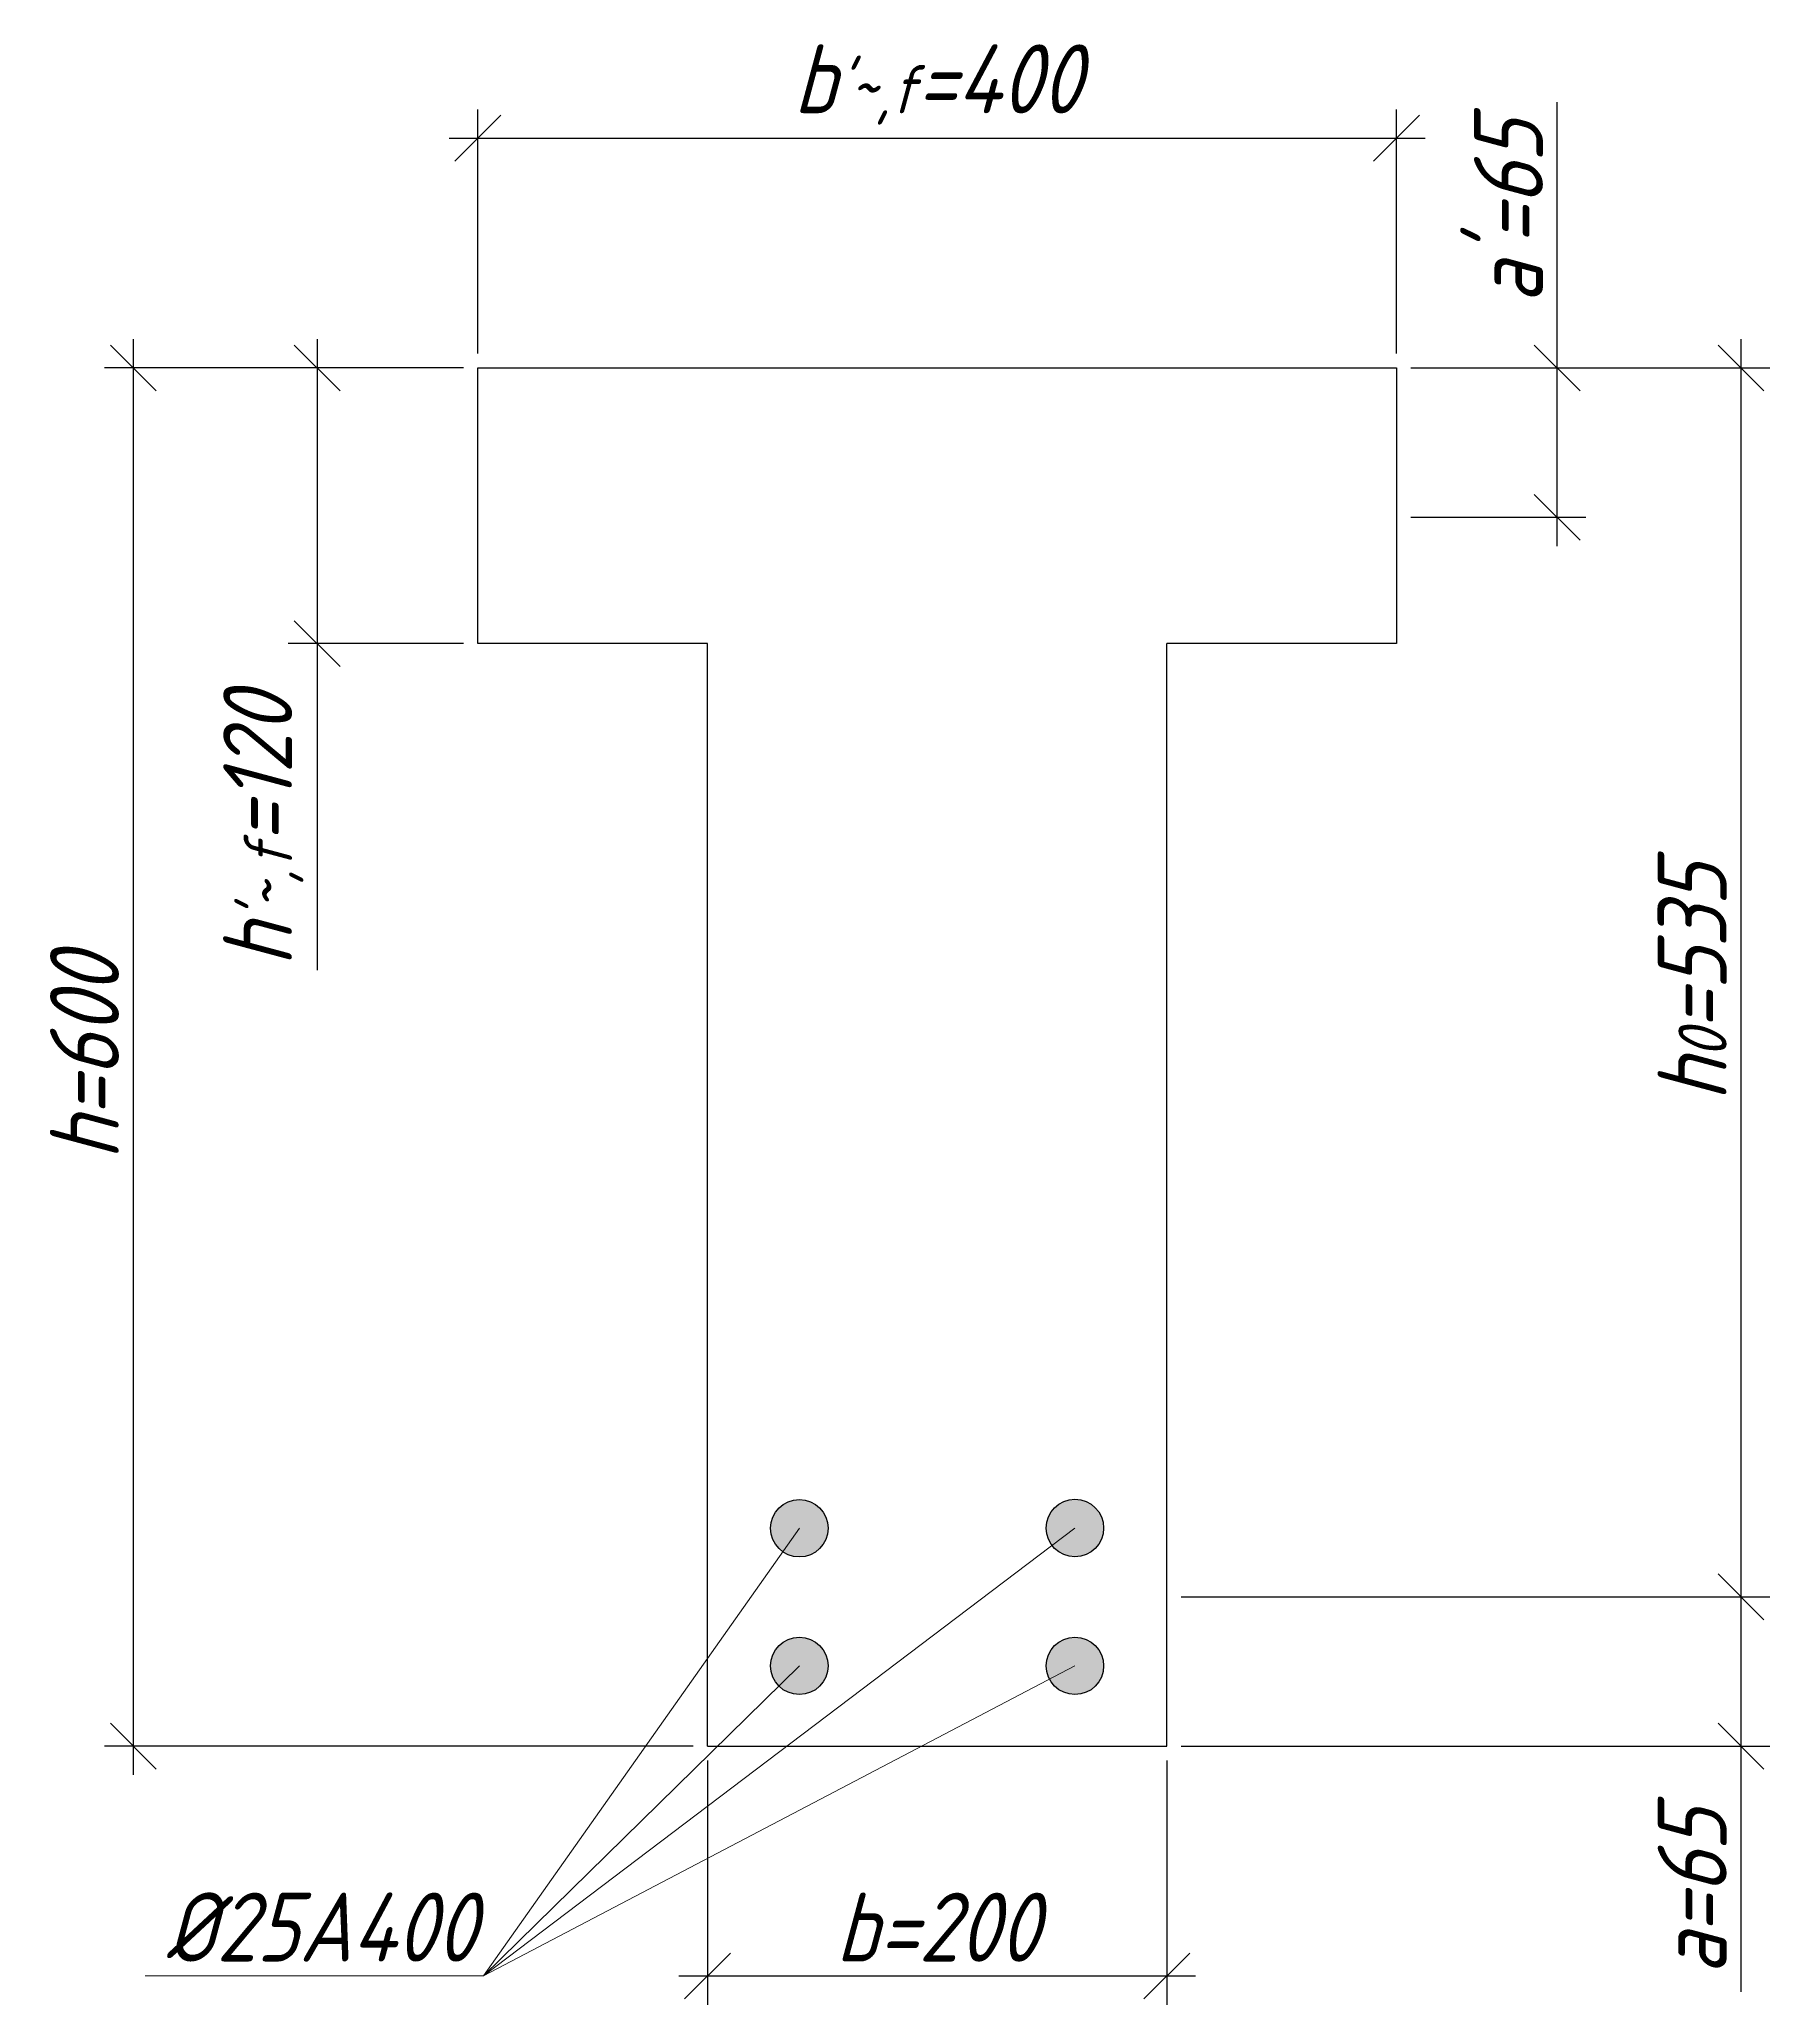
# Model space of a CAD drawing. Header units: millimetres. Extents: x -180 to 58926, y -10791 to 13515.
# Drawn here: x 6939 to 7693, y -854 to 2 of the extents above; entities that cross this region are included whole.
import ezdxf

# ---------------------------------------------------------------- set-up
doc = ezdxf.new("R2010")
doc.units = ezdxf.units.MM
for name, color, linetype, lineweight in [('basic', 95, 'Continuous', 30), ('size', 45, 'Continuous', 20), ('text', 13, 'Continuous', 20), ('thin', 153, 'Continuous', 18)]:
    doc.layers.add(name, color=color, linetype=linetype, lineweight=lineweight)
doc.styles.add('Structures', font='isocpeur.ttf', dxfattribs={"width": 0.85, "oblique": 15})
doc.dimstyles.new('Structures', dxfattribs={"dimtxt": 3, "dimasz": 2, "dimexe": 1.25, "dimexo": 0.625, "dimtad": 1, "dimtxsty": 'Structures', "dimblk": 'OBLIQUE', "dimcen": 2.5, "dimdle": 1.25, "dimadec": 0, "dimazin": 0, "dimtfac": 1, "dimtmove": 0, "dimatfit": 3, "dimfxl": 1, "dimarcsym": 0})

msp = doc.modelspace()

# ---------------------------------------------------------------- texts
at = {"layer": 'text', "insert": (7061.753, -820.297), "char_height": 30, "width": 137.52879, "attachment_point": 5, "style": 'Structures'}
msp.add_mtext('%%C25A400', dxfattribs=at)

# ---------------------------------------------------------------- blocks, each defined once
blk = doc.blocks.new('_Oblique')
at = {"color": 0, "linetype": 'ByBlock', "lineweight": -2}
blk.add_line((-0.5, -0.5), (0.5, 0.5), dxfattribs=at)
blk = doc.blocks.new('*D98')
at = {"layer": 'Defpoints', "color": 0, "transparency": 16777216}
for p in [(7230.15, -741.56), (7430.15, -741.56), (7430.15, -841.56)]:
    blk.add_point(p, dxfattribs=at)
at = {"layer": 'size', "color": 0, "lineweight": -2, "transparency": 16777216}
for p, q in [((7230.15, -747.81), (7230.15, -854.06)), ((7430.15, -747.81), (7430.15, -854.06)), ((7217.65, -841.56), (7442.65, -841.56))]:
    blk.add_line(p, q, dxfattribs=at)
at = {"layer": 'size', "color": 0, "lineweight": -2, "transparency": 16777216, "xscale": 20, "yscale": 20, "zscale": 20, "rotation": 180}
blk.add_blockref('_Oblique', (7230.15, -841.56), dxfattribs=at)
at = {"layer": 'size', "color": 0, "lineweight": -2, "transparency": 16777216, "xscale": 20, "yscale": 20, "zscale": 20}
blk.add_blockref('_Oblique', (7430.15, -841.56), dxfattribs=at)
at = {"layer": 'size', "color": 0, "transparency": 16777216, "insert": (7330.15, -820.31), "char_height": 30, "attachment_point": 5, "style": 'Structures'}
blk.add_mtext('b=200', dxfattribs=at)
blk = doc.blocks.new('*D99')
at = {"layer": 'Defpoints', "color": 0, "transparency": 16777216}
for p in [(7530.15, -41.56), (7130.15, -141.56), (7530.15, -141.56)]:
    blk.add_point(p, dxfattribs=at)
at = {"layer": 'size', "color": 0, "lineweight": -2, "transparency": 16777216}
for p, q in [((7130.15, -135.31), (7130.15, -29.06)), ((7530.15, -135.31), (7530.15, -29.06)), ((7117.65, -41.56), (7542.65, -41.56))]:
    blk.add_line(p, q, dxfattribs=at)
at = {"layer": 'size', "color": 0, "lineweight": -2, "transparency": 16777216, "xscale": 20, "yscale": 20, "zscale": 20, "rotation": 180}
blk.add_blockref('_Oblique', (7130.15, -41.56), dxfattribs=at)
at = {"layer": 'size', "color": 0, "lineweight": -2, "transparency": 16777216, "xscale": 20, "yscale": 20, "zscale": 20}
blk.add_blockref('_Oblique', (7530.15, -41.56), dxfattribs=at)
at = {"layer": 'size', "color": 0, "transparency": 16777216, "insert": (7330.15, -18.16), "char_height": 30, "attachment_point": 5, "style": 'Structures'}
blk.add_mtext("b{\\H0.7x;\\S'~,f;}=400", dxfattribs=at)
blk = doc.blocks.new('*D100')
at = {"layer": 'Defpoints', "color": 0, "transparency": 16777216}
for p in [(7530.15, -141.56), (7600.15, -141.56), (7530.15, -206.56)]:
    blk.add_point(p, dxfattribs=at)
at = {"layer": 'size', "color": 0, "lineweight": -2, "transparency": 16777216}
for p, q in [((7600.15, -141.56), (7600.15, -25.8)), ((7536.4, -141.56), (7612.65, -141.56)), ((7600.15, -219.06), (7600.15, -141.56)), ((7536.4, -206.56), (7612.65, -206.56))]:
    blk.add_line(p, q, dxfattribs=at)
at = {"layer": 'size', "color": 0, "lineweight": -2, "transparency": 16777216, "xscale": 20, "yscale": 20, "zscale": 20}
for p, rotation in [((7600.15, -141.56), 90), ((7600.15, -206.56), 270)]:
    blk.add_blockref('_Oblique', p, dxfattribs=dict(at, rotation=rotation))
at = {"layer": 'size', "color": 0, "transparency": 16777216, "insert": (7578.9, -73.68), "char_height": 30, "attachment_point": 5, "rotation": 90, "style": 'Structures'}
blk.add_mtext("a'=65", dxfattribs=at)
blk = doc.blocks.new('*D101')
at = {"layer": 'Defpoints', "color": 0, "transparency": 16777216}
for p in [(7530.15, -141.56), (7430.15, -676.56), (7680.15, -676.56)]:
    blk.add_point(p, dxfattribs=at)
at = {"layer": 'size', "color": 0, "lineweight": -2, "transparency": 16777216}
for p, q in [((7680.15, -129.06), (7680.15, -689.06)), ((7536.4, -141.56), (7692.65, -141.56)), ((7436.4, -676.56), (7692.65, -676.56))]:
    blk.add_line(p, q, dxfattribs=at)
at = {"layer": 'size', "color": 0, "lineweight": -2, "transparency": 16777216, "xscale": 20, "yscale": 20, "zscale": 20}
for p, rotation in [((7680.15, -141.56), 90), ((7680.15, -676.56), 270)]:
    blk.add_blockref('_Oblique', p, dxfattribs=dict(at, rotation=rotation))
at = {"layer": 'size', "color": 0, "transparency": 16777216, "insert": (7658.9, -409.06), "char_height": 30, "attachment_point": 5, "rotation": 90, "style": 'Structures'}
blk.add_mtext('h{\\H0.7x;\\S^ 0;}=535', dxfattribs=at)
blk = doc.blocks.new('*D102')
at = {"layer": 'Defpoints', "color": 0, "transparency": 16777216}
for p in [(7430.15, -676.56), (7430.15, -741.56), (7680.15, -741.56)]:
    blk.add_point(p, dxfattribs=at)
at = {"layer": 'size', "color": 0, "lineweight": -2, "transparency": 16777216}
for p, q in [((7680.15, -664.06), (7680.15, -741.56)), ((7436.4, -676.56), (7692.65, -676.56)), ((7436.4, -741.56), (7692.65, -741.56)), ((7680.15, -741.56), (7680.15, -848.4))]:
    blk.add_line(p, q, dxfattribs=at)
at = {"layer": 'size', "color": 0, "lineweight": -2, "transparency": 16777216, "xscale": 20, "yscale": 20, "zscale": 20}
for p, rotation in [((7680.15, -676.56), 90), ((7680.15, -741.56), 270)]:
    blk.add_blockref('_Oblique', p, dxfattribs=dict(at, rotation=rotation))
at = {"layer": 'size', "color": 0, "transparency": 16777216, "insert": (7658.9, -804.98), "char_height": 30, "attachment_point": 5, "rotation": 90, "style": 'Structures'}
blk.add_mtext('a=65', dxfattribs=at)
blk = doc.blocks.new('*D103')
at = {"layer": 'Defpoints', "color": 0, "transparency": 16777216}
for p in [(7130.15, -141.56), (7060.15, -261.56), (7130.15, -261.56)]:
    blk.add_point(p, dxfattribs=at)
at = {"layer": 'size', "color": 0, "lineweight": -2, "transparency": 16777216}
for p, q in [((7060.15, -129.06), (7060.15, -261.56)), ((7123.9, -141.56), (7047.65, -141.56)), ((7123.9, -261.56), (7047.65, -261.56)), ((7060.15, -261.56), (7060.15, -403.74))]:
    blk.add_line(p, q, dxfattribs=at)
at = {"layer": 'size', "color": 0, "lineweight": -2, "transparency": 16777216, "xscale": 20, "yscale": 20, "zscale": 20}
for p, rotation in [((7060.15, -141.56), 90), ((7060.15, -261.56), 270)]:
    blk.add_blockref('_Oblique', p, dxfattribs=dict(at, rotation=rotation))
at = {"layer": 'size', "color": 0, "transparency": 16777216, "insert": (7036.75, -342.65), "char_height": 30, "attachment_point": 5, "rotation": 90, "style": 'Structures'}
blk.add_mtext("h{\\H0.7x;\\S'~,f;}=120", dxfattribs=at)
blk = doc.blocks.new('*D104')
at = {"layer": 'Defpoints', "color": 0, "transparency": 16777216}
for p in [(7130.15, -141.56), (6980.15, -741.56), (7230.15, -741.56)]:
    blk.add_point(p, dxfattribs=at)
at = {"layer": 'size', "color": 0, "lineweight": -2, "transparency": 16777216}
for p, q in [((6980.15, -129.06), (6980.15, -754.06)), ((7123.9, -141.56), (6967.65, -141.56)), ((7223.9, -741.56), (6967.65, -741.56))]:
    blk.add_line(p, q, dxfattribs=at)
at = {"layer": 'size', "color": 0, "lineweight": -2, "transparency": 16777216, "xscale": 20, "yscale": 20, "zscale": 20}
for p, rotation in [((6980.15, -141.56), 90), ((6980.15, -741.56), 270)]:
    blk.add_blockref('_Oblique', p, dxfattribs=dict(at, rotation=rotation))
at = {"layer": 'size', "color": 0, "transparency": 16777216, "insert": (6958.9, -441.56), "char_height": 30, "attachment_point": 5, "rotation": 90, "style": 'Structures'}
blk.add_mtext('h=600', dxfattribs=at)

# ---------------------------------------------------------------- dimensions: what is measured, and where the dimension line sits
at = {"layer": 'size'}
for base, p1, p2, text, picture, middle in [((7530.155, -41.56), (7130.155, -141.56), (7530.155, -141.56), "b{\\H0.7x;\\S'~,f;}=<>", '*D99', (7330.155, -18.16)), ((7430.155, -841.56), (7230.155, -741.56), (7430.155, -741.56), 'b=<>', '*D98', (7330.155, -820.31))]:
    dim = msp.add_linear_dim(base=base, p1=p1, p2=p2, text=text, dimstyle='Structures', dxfattribs=at)
    dim.commit()
    dim.dimension.update_dxf_attribs({"geometry": picture, "text_midpoint": middle})
for base, p1, p2, text, picture, middle in [((7600.155, -141.56), (7530.155, -206.56), (7530.155, -141.56), "a'=<>", '*D100', (7578.905, -73.678)), ((6980.155, -741.56), (7130.155, -141.56), (7230.155, -741.56), 'h=<>', '*D104', (6958.905, -441.56)), ((7060.155, -261.56), (7130.155, -141.56), (7130.155, -261.56), "h{\\H0.7x;\\S'~,f;}=<>", '*D103', (7036.755, -342.649)), ((7680.155, -676.56), (7530.155, -141.56), (7430.155, -676.56), 'h{\\H0.7x;\\S^ 0;}=<>', '*D101', (7658.905, -409.06)), ((7680.155, -741.56), (7430.155, -676.56), (7430.155, -741.56), 'a=<>', '*D102', (7658.905, -804.979))]:
    dim = msp.add_linear_dim(base=base, p1=p1, p2=p2, angle=90, text=text, dimstyle='Structures', dxfattribs=at)
    dim.commit()
    dim.dimension.update_dxf_attribs({"geometry": picture, "text_midpoint": middle})

# ---------------------------------------------------------------- hatches: boundary and pattern name
at = {"layer": 'basic'}
h = msp.add_hatch(color=256, dxfattribs=at)
h.dxf.hatch_style = 1
h.paths.add_polyline_path([(7270.155, -634.161, 0.4142136), (7257.655, -646.661), (7270.155, -646.661)])
h.paths.add_polyline_path([(7270.155, -634.161), (7270.155, -646.661), (7282.655, -646.661, 0.4142136)])
h.paths.add_polyline_path([(7282.655, -646.661), (7270.155, -646.661), (7270.155, -659.161, 0.4142136)])
h.paths.add_polyline_path([(7270.155, -646.661), (7257.655, -646.661, 0.4142136), (7270.155, -659.161)])
h = msp.add_hatch(color=256, dxfattribs=at)
h.dxf.hatch_style = 1
h.paths.add_polyline_path([(7390.155, -634.06, 0.4142136), (7377.655, -646.56), (7390.155, -646.56)])
h.paths.add_polyline_path([(7390.155, -634.06), (7390.155, -646.56), (7402.655, -646.56, 0.4142136)])
h.paths.add_polyline_path([(7402.655, -646.56), (7390.155, -646.56), (7390.155, -659.06, 0.4142136)])
h.paths.add_polyline_path([(7390.155, -646.56), (7377.655, -646.56, 0.4142136), (7390.155, -659.06)])
h = msp.add_hatch(color=256, dxfattribs=at)
h.dxf.hatch_style = 1
h.paths.add_polyline_path([(7270.155, -694.06, 0.4142136), (7257.655, -706.56), (7270.155, -706.56)])
h.paths.add_polyline_path([(7270.155, -694.06), (7270.155, -706.56), (7282.655, -706.56, 0.4142136)])
h.paths.add_polyline_path([(7282.655, -706.56), (7270.155, -706.56), (7270.155, -719.06, 0.4142136)])
h.paths.add_polyline_path([(7270.155, -706.56), (7257.655, -706.56, 0.4142136), (7270.155, -719.06)])
h = msp.add_hatch(color=256, dxfattribs=at)
h.dxf.hatch_style = 1
h.paths.add_polyline_path([(7390.155, -694.06, 0.4142136), (7377.655, -706.56), (7390.155, -706.56)])
h.paths.add_polyline_path([(7390.155, -694.06), (7390.155, -706.56), (7402.655, -706.56, 0.4142136)])
h.paths.add_polyline_path([(7402.655, -706.56), (7390.155, -706.56), (7390.155, -719.06, 0.4142136)])
h.paths.add_polyline_path([(7390.155, -706.56), (7377.655, -706.56, 0.4142136), (7390.155, -719.06)])

# ---------------------------------------------------------------- linework, layer by layer
for p, q in [((7130.155, -141.56), (7530.155, -141.56)), ((7130.155, -261.56), (7130.155, -141.56)), ((7530.155, -141.56), (7530.155, -261.56)), ((7230.155, -261.56), (7130.155, -261.56)), ((7230.155, -741.56), (7230.155, -261.56)), ((7530.155, -261.56), (7430.155, -261.56)), ((7430.155, -741.56), (7430.155, -261.56)), ((7230.155, -741.56), (7430.155, -741.56))]:
    msp.add_line(p, q, dxfattribs=at)
for centre in [(7270.155, -646.661), (7390.155, -646.56), (7270.155, -706.56), (7390.155, -706.56)]:
    msp.add_circle(centre, 12.5, dxfattribs=at)
at = {"layer": 'thin'}
for p, q in [((7132.685, -841.56), (7390.155, -646.56)), ((7132.685, -841.56), (7270.155, -646.661)), ((7270.155, -706.56), (7132.685, -841.56)), ((7390.155, -706.56), (7132.685, -841.56)), ((7132.685, -841.56), (6985.25, -841.56))]:
    msp.add_line(p, q, dxfattribs=at)

msp.set_redraw_order([(e.dxf.handle, doc.entitydb.next_handle()) for e in msp.query("TEXT MTEXT ATTDEF DIMENSION ARC_DIMENSION")])  # texts and dimensions are drawn at this point

doc.saveas('drawing.dxf')
